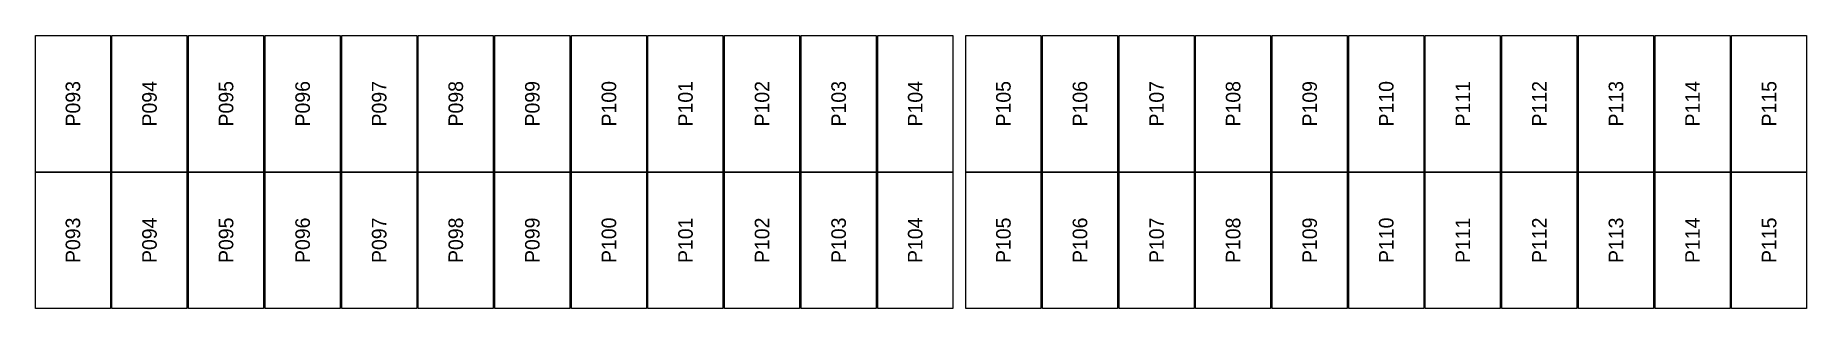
# Model space of a CAD drawing. Extents: x 296295 to 296770, y 651564 to 652121.
# Drawn here: x 296724.74 to 296751.53, y 651856.65 to 651860.78 of the extents above; entities that cross this region are included whole.
import ezdxf
from ezdxf.enums import TextEntityAlignment as Align

# ---------------------------------------------------------------- set-up
doc = ezdxf.new("R2010")
doc.units = 0

msp = doc.modelspace()

# ---------------------------------------------------------------- texts
at = {"layer": 'PANEL_POSITION'}
for s, p in [('P094', (296726.468, 651859.747)), ('P095', (296727.626, 651859.747)), ('P100', (296733.416, 651859.747)), ('P104', (296738.048, 651859.747)), ('P105', (296739.382, 651859.747)), ('P110', (296745.172, 651859.747)), ('P114', (296749.804, 651859.747)), ('P115', (296750.962, 651859.747)), ('P093', (296725.31, 651859.747)), ('P096', (296728.784, 651859.747)), ('P097', (296729.942, 651859.747)), ('P098', (296731.1, 651859.747)), ('P099', (296732.258, 651859.747)), ('P101', (296734.574, 651859.747)), ('P102', (296735.732, 651859.747)), ('P103', (296736.89, 651859.747)), ('P106', (296740.54, 651859.747)), ('P107', (296741.698, 651859.747)), ('P108', (296742.856, 651859.747)), ('P109', (296744.014, 651859.747)), ('P111', (296746.33, 651859.747)), ('P112', (296747.488, 651859.747)), ('P113', (296748.646, 651859.747)), ('P093', (296725.31, 651857.684)), ('P094', (296726.468, 651857.684)), ('P095', (296727.626, 651857.684)), ('P096', (296728.784, 651857.684)), ('P097', (296729.942, 651857.684)), ('P098', (296731.1, 651857.684)), ('P099', (296732.258, 651857.684)), ('P100', (296733.416, 651857.684)), ('P101', (296734.574, 651857.684)), ('P102', (296735.732, 651857.684)), ('P103', (296736.89, 651857.684)), ('P104', (296738.048, 651857.684)), ('P105', (296739.382, 651857.684)), ('P106', (296740.54, 651857.684)), ('P107', (296741.698, 651857.684)), ('P108', (296742.856, 651857.684)), ('P109', (296744.014, 651857.684)), ('P110', (296745.172, 651857.684)), ('P111', (296746.33, 651857.684)), ('P112', (296747.488, 651857.684)), ('P113', (296748.646, 651857.684)), ('P114', (296749.804, 651857.684)), ('P115', (296750.962, 651857.684))]:
    msp.add_text(s, height=0.22, rotation=90, dxfattribs=at).set_placement(p, align=Align.MIDDLE_CENTER)

# ---------------------------------------------------------------- linework, layer by layer
at = {"layer": 'PANELS_MASTER'}
for points in [[(296724.743, 651860.779), (296725.877, 651860.779), (296725.877, 651858.716), (296724.743, 651858.716)], [(296725.901, 651860.779), (296727.035, 651860.779), (296727.035, 651858.716), (296725.901, 651858.716)], [(296727.059, 651860.779), (296728.193, 651860.779), (296728.193, 651858.716), (296727.059, 651858.716)], [(296728.217, 651860.779), (296729.351, 651860.779), (296729.351, 651858.716), (296728.217, 651858.716)], [(296729.375, 651860.779), (296730.509, 651860.779), (296730.509, 651858.716), (296729.375, 651858.716)], [(296730.533, 651860.779), (296731.667, 651860.779), (296731.667, 651858.716), (296730.533, 651858.716)], [(296731.691, 651860.779), (296732.825, 651860.779), (296732.825, 651858.716), (296731.691, 651858.716)], [(296732.849, 651860.779), (296733.983, 651860.779), (296733.983, 651858.716), (296732.849, 651858.716)], [(296734.007, 651860.779), (296735.141, 651860.779), (296735.141, 651858.716), (296734.007, 651858.716)], [(296735.165, 651860.779), (296736.299, 651860.779), (296736.299, 651858.716), (296735.165, 651858.716)], [(296736.323, 651860.779), (296737.457, 651860.779), (296737.457, 651858.716), (296736.323, 651858.716)], [(296737.481, 651860.779), (296738.615, 651860.779), (296738.615, 651858.716), (296737.481, 651858.716)], [(296738.815, 651860.779), (296739.949, 651860.779), (296739.949, 651858.716), (296738.815, 651858.716)], [(296739.973, 651860.779), (296741.107, 651860.779), (296741.107, 651858.716), (296739.973, 651858.716)], [(296741.131, 651860.779), (296742.265, 651860.779), (296742.265, 651858.716), (296741.131, 651858.716)], [(296742.289, 651860.779), (296743.423, 651860.779), (296743.423, 651858.716), (296742.289, 651858.716)], [(296743.447, 651860.779), (296744.581, 651860.779), (296744.581, 651858.716), (296743.447, 651858.716)], [(296744.605, 651860.779), (296745.739, 651860.779), (296745.739, 651858.716), (296744.605, 651858.716)], [(296745.763, 651860.779), (296746.897, 651860.779), (296746.897, 651858.716), (296745.763, 651858.716)], [(296746.921, 651860.779), (296748.055, 651860.779), (296748.055, 651858.716), (296746.921, 651858.716)], [(296748.079, 651860.779), (296749.213, 651860.779), (296749.213, 651858.716), (296748.079, 651858.716)], [(296749.237, 651860.779), (296750.371, 651860.779), (296750.371, 651858.716), (296749.237, 651858.716)], [(296750.395, 651860.779), (296751.529, 651860.779), (296751.529, 651858.716), (296750.395, 651858.716)], [(296724.743, 651858.716), (296725.877, 651858.716), (296725.877, 651856.653), (296724.743, 651856.653)], [(296725.901, 651858.716), (296727.035, 651858.716), (296727.035, 651856.653), (296725.901, 651856.653)], [(296727.059, 651858.716), (296728.193, 651858.716), (296728.193, 651856.653), (296727.059, 651856.653)], [(296728.217, 651858.716), (296729.351, 651858.716), (296729.351, 651856.653), (296728.217, 651856.653)], [(296729.375, 651858.716), (296730.509, 651858.716), (296730.509, 651856.653), (296729.375, 651856.653)], [(296730.533, 651858.716), (296731.667, 651858.716), (296731.667, 651856.653), (296730.533, 651856.653)], [(296731.691, 651858.716), (296732.825, 651858.716), (296732.825, 651856.653), (296731.691, 651856.653)], [(296732.849, 651858.716), (296733.983, 651858.716), (296733.983, 651856.653), (296732.849, 651856.653)], [(296734.007, 651858.716), (296735.141, 651858.716), (296735.141, 651856.653), (296734.007, 651856.653)], [(296735.165, 651858.716), (296736.299, 651858.716), (296736.299, 651856.653), (296735.165, 651856.653)], [(296736.323, 651858.716), (296737.457, 651858.716), (296737.457, 651856.653), (296736.323, 651856.653)], [(296737.481, 651858.716), (296738.615, 651858.716), (296738.615, 651856.653), (296737.481, 651856.653)], [(296738.815, 651858.716), (296739.949, 651858.716), (296739.949, 651856.653), (296738.815, 651856.653)], [(296739.973, 651858.716), (296741.107, 651858.716), (296741.107, 651856.653), (296739.973, 651856.653)], [(296741.131, 651858.716), (296742.265, 651858.716), (296742.265, 651856.653), (296741.131, 651856.653)], [(296742.289, 651858.716), (296743.423, 651858.716), (296743.423, 651856.653), (296742.289, 651856.653)], [(296743.447, 651858.716), (296744.581, 651858.716), (296744.581, 651856.653), (296743.447, 651856.653)], [(296744.605, 651858.716), (296745.739, 651858.716), (296745.739, 651856.653), (296744.605, 651856.653)], [(296745.763, 651858.716), (296746.897, 651858.716), (296746.897, 651856.653), (296745.763, 651856.653)], [(296746.921, 651858.716), (296748.055, 651858.716), (296748.055, 651856.653), (296746.921, 651856.653)], [(296748.079, 651858.716), (296749.213, 651858.716), (296749.213, 651856.653), (296748.079, 651856.653)], [(296749.237, 651858.716), (296750.371, 651858.716), (296750.371, 651856.653), (296749.237, 651856.653)], [(296750.395, 651858.716), (296751.529, 651858.716), (296751.529, 651856.653), (296750.395, 651856.653)]]:
    msp.add_lwpolyline(points, close=True, dxfattribs=at)

msp.set_redraw_order([(e.dxf.handle, doc.entitydb.next_handle()) for e in msp.query("TEXT MTEXT ATTDEF DIMENSION ARC_DIMENSION")])  # texts and dimensions are drawn at this point

doc.saveas('drawing.dxf')
